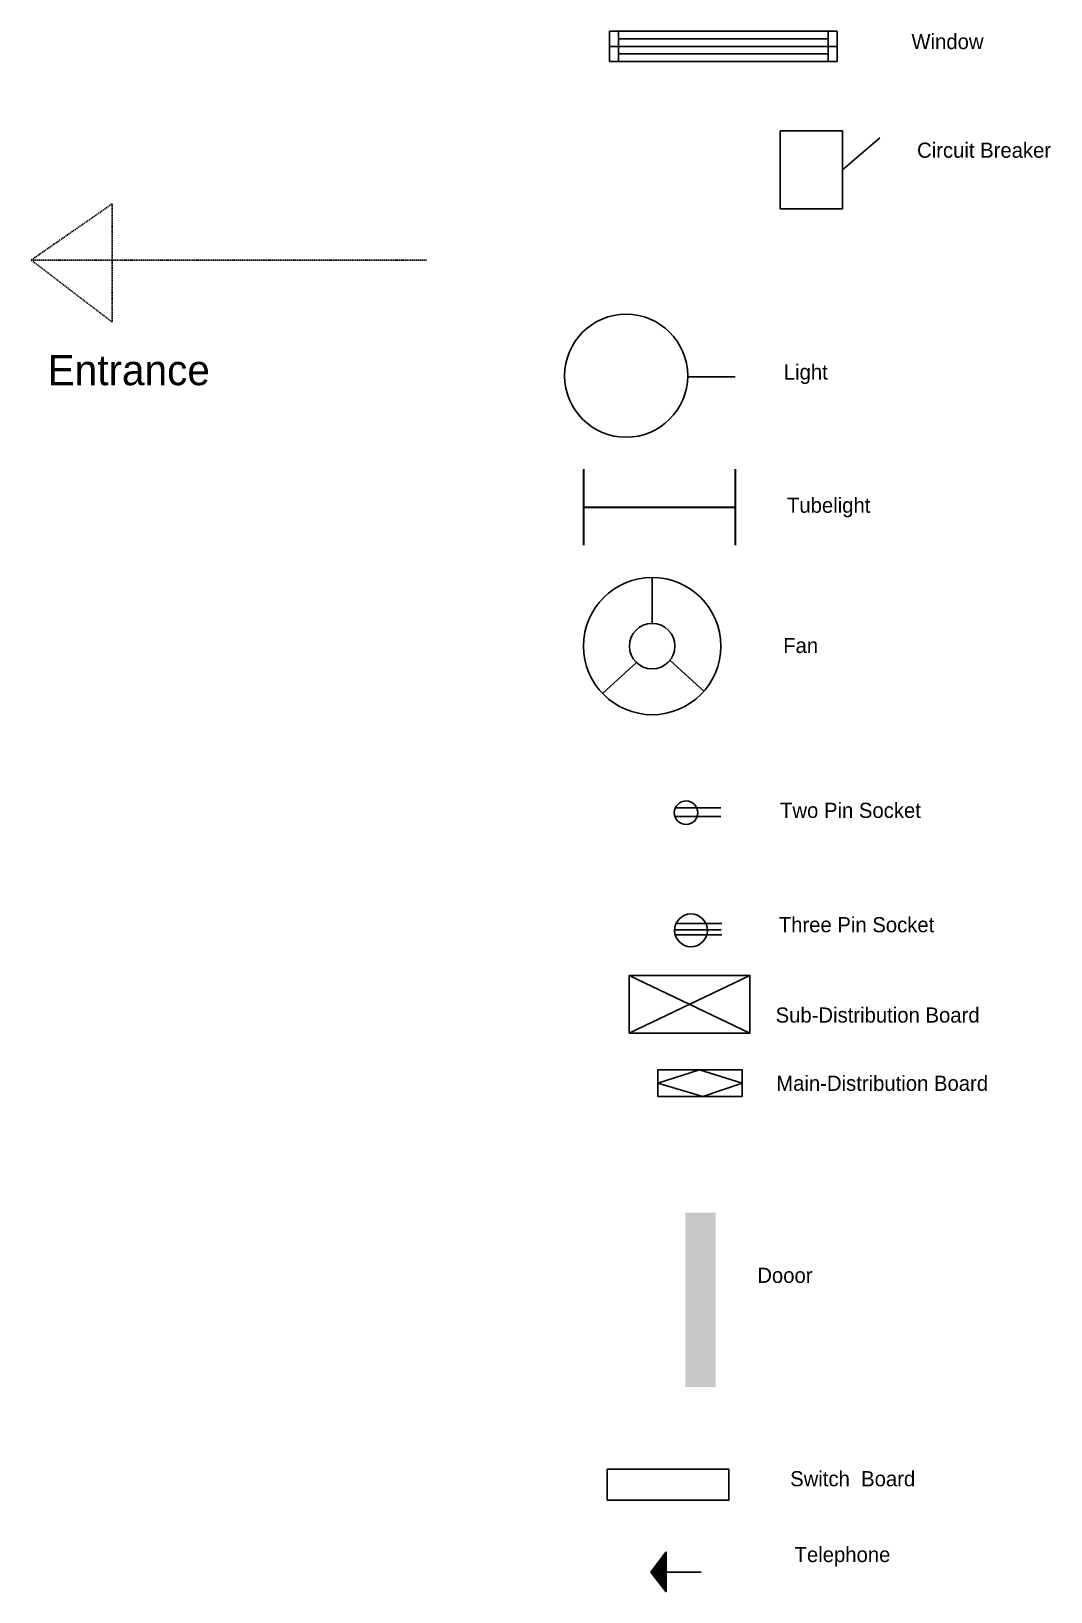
# Model space of a CAD drawing. Header units: feet. Extents: x -28 to 4372, y -924 to 1340.
# Drawn here: x 2571 to 3378, y 105 to 1340 of the extents above; entities that cross this region are included whole.
import ezdxf

# ---------------------------------------------------------------- set-up
doc = ezdxf.new("R2010")
doc.units = ezdxf.units.FT
doc.header["$MEASUREMENT"] = 0
doc.linetypes.add('DASHEDX2', pattern=[1.5, 1, -0.5])

msp = doc.modelspace()

# ---------------------------------------------------------------- texts
at = {"linetype": 'DASHEDX2', "attachment_point": 1}
for s, insert, char_height, width in [('Window', (3267.7, 1338), 12, 639.5), (' Circuit Breaker ', (3267.7, 1252), 12, 211.5), ('Entrance', (2584, 1084), 24, 391), ('Dooor', (3145.7, 361.5), 12, 279.5), ('Telephone', (3175.2, 140.5), 12, 208.5)]:
    msp.add_mtext(s, dxfattribs=dict(at, insert=insert, char_height=char_height, width=width))
at = {"char_height": 12, "width": 638.5, "attachment_point": 1}
for s, insert in [('Light', (3166.7, 1076.5)), ('Tubelight', (3169.2, 971)), ('Fan', (3166.2, 860)), ('Two Pin Socket', (3163.7, 729.5)), ('Three Pin Socket', (3162.7, 639)), ('Sub-Distribution Board', (3160.2, 567.5)), ('Main-Distribution Board', (3160.7, 513.5)), ('Switch  Board', (3171.7, 200.5))]:
    msp.add_mtext(s, dxfattribs=dict(at, insert=insert))

# ---------------------------------------------------------------- blocks, each defined once
blk = doc.blocks.new('win')
at = {"color": 3, "lineweight": 25}
for p, q in [((3085.2, 1258.3), (3265.2, 1258.3)), ((3085.2, 1234.3), (3085.2, 1258.3)), ((3092.2, 1234.3), (3092.2, 1258.3)), ((3092.2, 1252.3), (3258.2, 1252.3)), ((3258.2, 1258.3), (3258.2, 1234.3)), ((3265.2, 1258.3), (3265.2, 1234.3)), ((3085.2, 1246.3), (3265.2, 1246.3)), ((3258.2, 1240.3), (3092.2, 1240.3)), ((3265.2, 1234.3), (3085.2, 1234.3))]:
    blk.add_line(p, q, dxfattribs=at)
blk = doc.blocks.new('light')
blk.add_line((2869.2, 908.4), (2906.8, 908.4))
blk.add_circle((2820.6, 909.4), 48.7)
blk = doc.blocks.new('fffff')
for p, q in [((198.5, 1105), (198.5, 1141.3)), ((212.6, 1075.8), (239.3, 1051.2)), ((186.2, 1073.9), (159.3, 1049.4))]:
    blk.add_line(p, q)
for radius in [54.3, 18]:
    blk.add_circle((198.5, 1087), radius)
blk = doc.blocks.new('lightt')
at = {"color": 0, "linetype": 'ByBlock', "lineweight": 35}
for p, q in [((3452.5, 885), (3452.5, 825)), ((3572.5, 885), (3572.5, 825)), ((3452.5, 855), (3572.5, 855))]:
    blk.add_line(p, q, dxfattribs=at)
blk = doc.blocks.new('te')
h = blk.add_hatch()
h.set_pattern_fill('ANSI31', color=202, style=0)
h.paths.add_polyline_path([(298, 1062.5), (286, 1078), (298, 1094)])
at = {"color": 202, "lineweight": 30}
for p, q in [((286, 1078), (298, 1094)), ((298, 1094), (298, 1062.5)), ((325.7, 1078), (286, 1078)), ((298, 1062.5), (286, 1078))]:
    blk.add_line(p, q, dxfattribs=at)
blk = doc.blocks.new('cir')
blk.add_line((123, 688.8), (152.5, 714))
blk.add_lwpolyline([(73.7, 719.5), (123, 719.5), (123, 658), (73.7, 658)], close=True)

# ---------------------------------------------------------------- hatches: boundary and pattern name
h = msp.add_hatch(color=256)
h.set_gradient(color1=(51, 204, 69), one_color=1, tint=1)
h.paths.add_polyline_path([(3112.7, 267), (3112.7, 405), (3088.7, 405), (3088.7, 267)])

# ---------------------------------------------------------------- linework, layer by layer
at = {"linetype": 'DASHEDX2'}
for p, q in [((2571, 1159), (2635, 1203.5)), ((2635, 1203.5), (2635, 1110)), ((2571, 1159), (2884, 1159)), ((2635, 1110), (2571, 1159))]:
    msp.add_line(p, q, dxfattribs=at)
for p, q in [((3080.6, 718.5), (3116.8, 718.5)), ((3080.9, 725.6), (3116.8, 725.6)), ((3081.7, 634), (3117.7, 634)), ((3080.2, 629), (3117.2, 629)), ((3080.7, 625), (3117.7, 625))]:
    msp.add_line(p, q)
at = {"color": 52}
for p, q in [((3044.4, 547.1), (3139.9, 592.9)), ((3139.9, 547.1), (3044.4, 592.9))]:
    msp.add_line(p, q, dxfattribs=at)
at = {"color": 2}
for p, q in [((3067, 518), (3067, 497)), ((3067, 507.5), (3100, 518)), ((3067, 518), (3133.7, 518)), ((3102.5, 497), (3067, 507.5)), ((3100, 518), (3133.7, 507.5)), ((3133.7, 507.5), (3102.5, 497)), ((3133.7, 518), (3133.7, 497)), ((3067, 497), (3115, 497)), ((3115, 497), (3133.7, 497))]:
    msp.add_line(p, q, dxfattribs=at)
at = {"color": 52}
msp.add_lwpolyline([(3044.4, 547.1), (3044.4, 592.9), (3139.9, 592.9), (3139.9, 547.1)], close=True, dxfattribs=at)
at = {"color": 40}
msp.add_lwpolyline([(3026.9, 177.5), (3123.2, 177.5), (3123.2, 202), (3026.9, 202)], close=True, dxfattribs=at)
for centre, radius in [((3089.3, 721.6), 9.31), ((3093.2, 628.5), 13)]:
    msp.add_circle(centre, radius)

# ---------------------------------------------------------------- block references
for name, p in [('win', (-56.4, 81.9)), ('cir', (3090.2, 541.7)), ('light', (221.3, 158.1)), ('lightt', (-444.3, 108.5)), ('fffff', (2864, -233.5))]:
    msp.add_blockref(name, p)
at = {"color": 202}
msp.add_blockref('te', (2775.5, -957.5), dxfattribs=at)

msp.set_redraw_order([(e.dxf.handle, doc.entitydb.next_handle()) for e in msp.query("TEXT MTEXT ATTDEF DIMENSION ARC_DIMENSION")])  # texts and dimensions are drawn at this point

doc.saveas('drawing.dxf')
